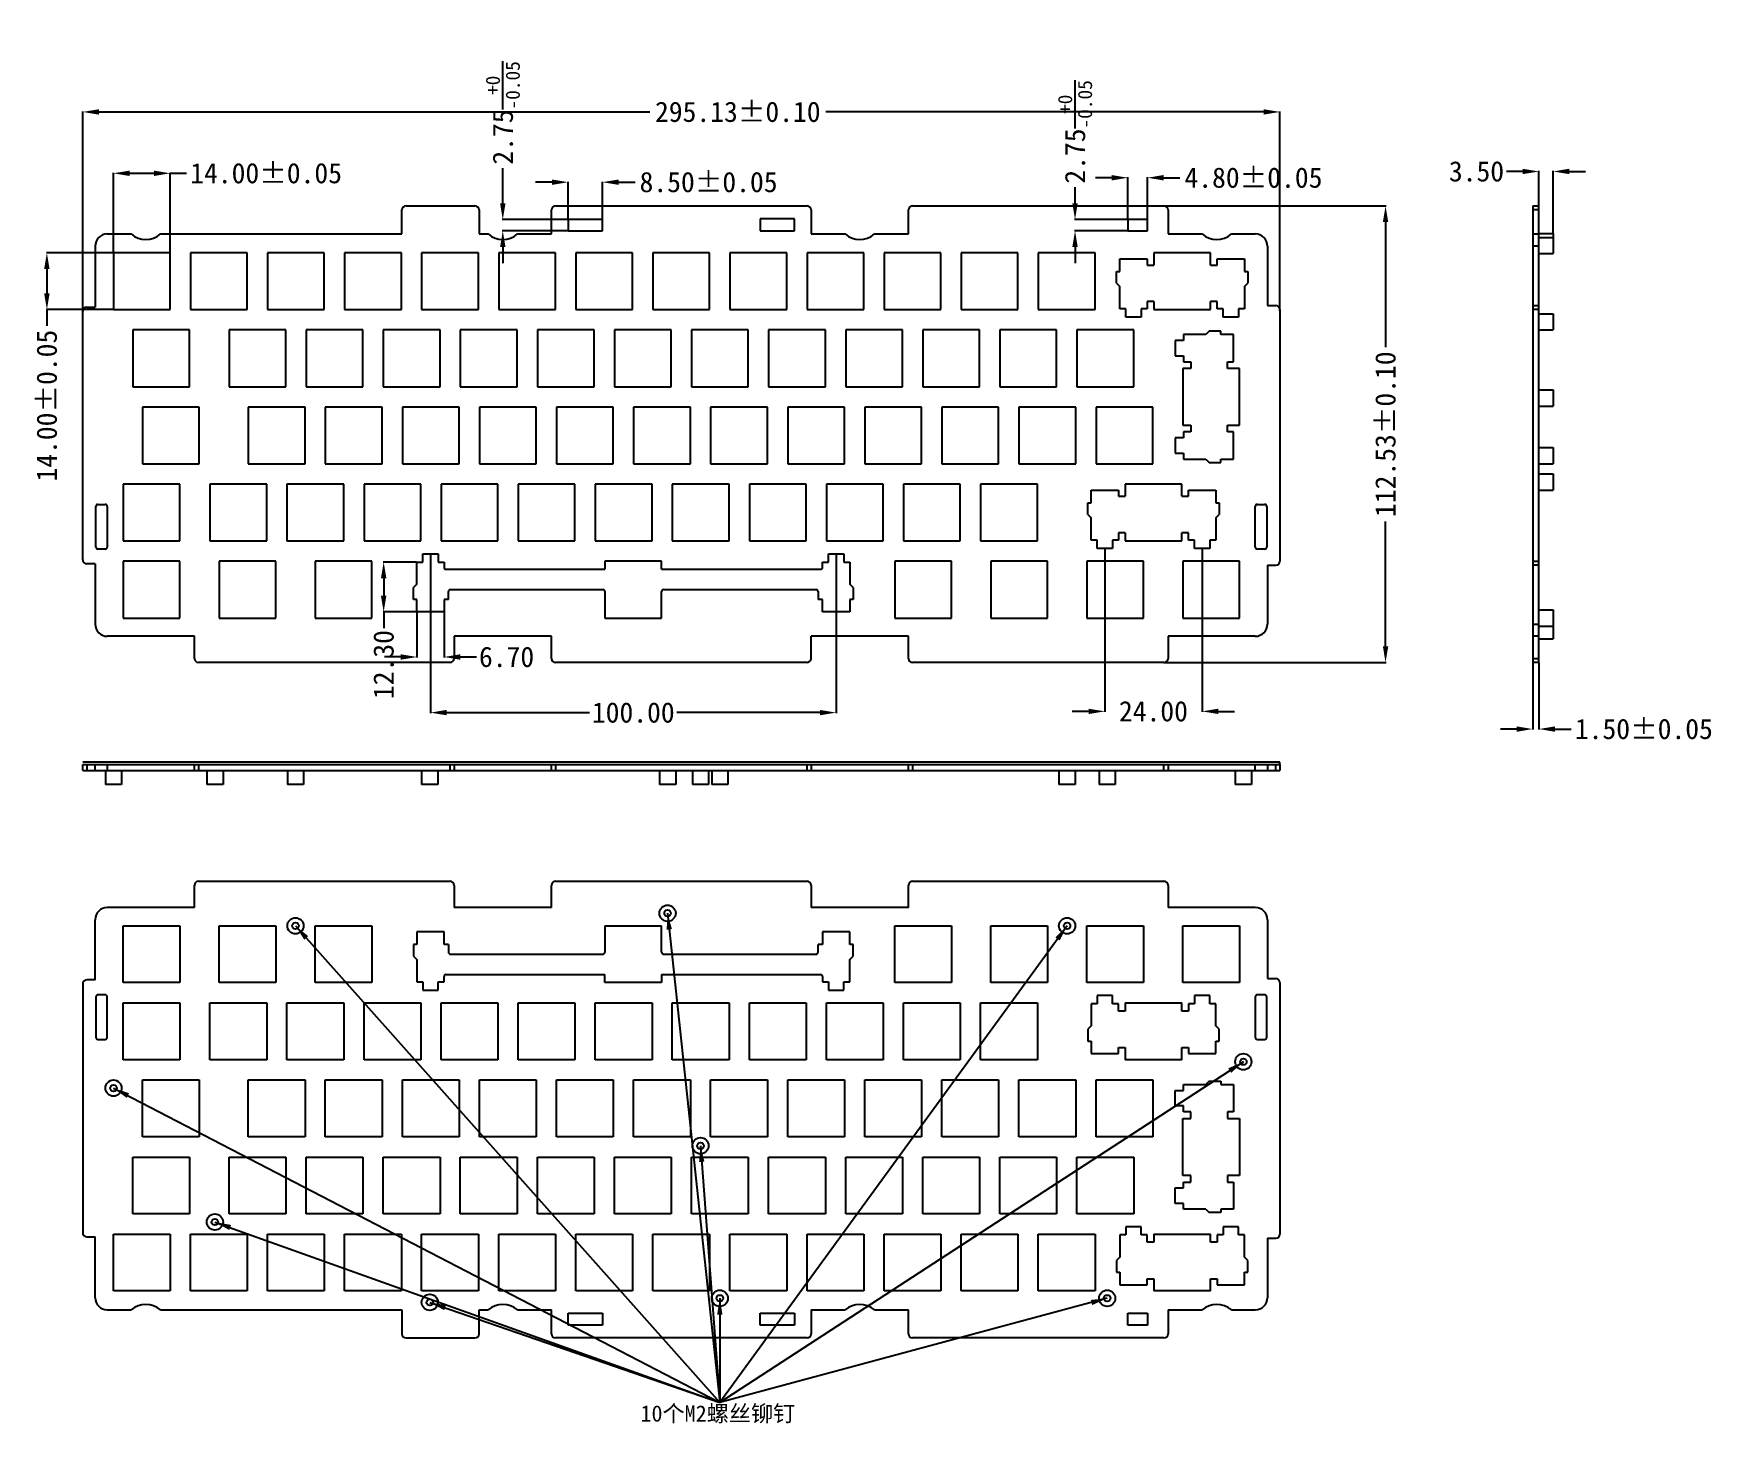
# Model space of a CAD drawing. Header units: millimetres. Extents: x -190 to 224, y -99 to 244.
import ezdxf

# ---------------------------------------------------------------- set-up
doc = ezdxf.new("R2010")
doc.units = ezdxf.units.MM
doc.header["$LTSCALE"] = 16.335
doc.header["$PDMODE"] = 3
doc.header["$PDSIZE"] = 0.3125
doc.layers.get('0').update_dxf_attribs({"linetype": 'CONTINUOUS'})
doc.layers.get('Defpoints').update_dxf_attribs({"linetype": 'CONTINUOUS'})
doc.styles.get("Standard").update_dxf_attribs({"font": ''})
doc.styles.get('Standard').set_extended_font_data('SimSun')
doc.dimstyles.get("Standard").update_dxf_attribs({"dimtxt": 0.15625, "dimasz": 0.1875, "dimexe": 0.125, "dimexo": 0.0625, "dimtad": 0, "dimtih": 1, "dimtoh": 1, "dimdsep": 46, "dimtxsty": 'Standard', "dimcen": 0.09, "dimazin": 2, "dimtp": 0.01, "dimtm": 0.01, "dimtfac": 1, "dimtofl": 0, "dimtmove": 0, "dimatfit": 3, "dimfxl": 1, "dimtolj": 1, "dimarcsym": 0})

msp = doc.modelspace()

# ---------------------------------------------------------------- texts
at = {"insert": (-39.973, -94.602), "char_height": 4, "width": 41.62503, "attachment_point": 1}
msp.add_mtext('10个M2螺丝铆钉', dxfattribs=at)

# ---------------------------------------------------------------- blocks, each defined once
blk = doc.blocks.new('*D4')
at = {"color": 252, "lineweight": -2, "transparency": 16777216}
for p, q in [((180.01, 88.43), (180.01, 71.96)), ((181.51, 88.43), (181.51, 71.96)), ((176.01, 72.09), (172.01, 72.09)), ((185.51, 72.09), (189.51, 72.09))]:
    blk.add_line(p, q, dxfattribs=at)
at = {"color": 252, "transparency": 16777216}
for points in [[(176.01, 72.75), (176.01, 71.42), (180.01, 72.09)], [(185.51, 72.75), (185.51, 71.42), (181.51, 72.09)]]:
    blk.add_solid(points, dxfattribs=at)
at = {"layer": 'Defpoints', "color": 0, "transparency": 16777216}
for p in [(180.01, 88.49), (181.51, 88.49), (181.51, 72.09)]:
    blk.add_point(p, dxfattribs=at)
at = {"color": 4, "transparency": 16777216, "insert": (207.39, 72.09), "char_height": 5, "attachment_point": 5}
blk.add_mtext('\\A1;1.50%%P0.05', dxfattribs=at)
blk = doc.blocks.new('*D5')
at = {"color": 252, "lineweight": -2, "transparency": 16777216}
for p, q in [((89.15, 201.03), (143.84, 201.03)), ((143.71, 197.03), (143.71, 166.25)), ((143.71, 92.49), (143.71, 123.27)), ((89.15, 88.49), (143.84, 88.49))]:
    blk.add_line(p, q, dxfattribs=at)
at = {"color": 252, "transparency": 16777216}
for points in [[(143.05, 197.03), (144.38, 197.03), (143.71, 201.03)], [(143.05, 92.49), (144.38, 92.49), (143.71, 88.49)]]:
    blk.add_solid(points, dxfattribs=at)
at = {"layer": 'Defpoints', "color": 0, "transparency": 16777216}
for p in [(89.09, 201.03), (143.71, 201.03), (89.09, 88.49)]:
    blk.add_point(p, dxfattribs=at)
at = {"color": 4, "transparency": 16777216, "insert": (143.71, 144.76), "char_height": 5, "attachment_point": 5, "rotation": 90}
blk.add_mtext('\\A1;112.53%%P0.10', dxfattribs=at)
blk = doc.blocks.new('*D6')
at = {"color": 252, "lineweight": -2, "transparency": 16777216}
for p, q in [((-177.47, 175.17), (-177.47, 224.32)), ((-173.47, 224.19), (-37.69, 224.19)), ((113.66, 224.19), (5.74, 224.19)), ((117.66, 175.17), (117.66, 224.32))]:
    blk.add_line(p, q, dxfattribs=at)
at = {"color": 252, "transparency": 16777216}
for points in [[(-173.47, 224.86), (-173.47, 223.53), (-177.47, 224.19)], [(113.66, 224.86), (113.66, 223.53), (117.66, 224.19)]]:
    blk.add_solid(points, dxfattribs=at)
at = {"layer": 'Defpoints', "color": 0, "transparency": 16777216}
for p in [(117.66, 224.19), (-177.47, 175.11), (117.66, 175.11)]:
    blk.add_point(p, dxfattribs=at)
at = {"color": 4, "transparency": 16777216, "insert": (-15.97, 224.19), "char_height": 5, "attachment_point": 5}
blk.add_mtext('\\A1;295.13%%P0.10', dxfattribs=at)
blk = doc.blocks.new('*D7')
at = {"color": 252, "lineweight": -2, "transparency": 16777216}
for p, q in [((177.51, 209.52), (173.51, 209.52)), ((181.51, 194.32), (181.51, 209.65)), ((185.01, 194.32), (185.01, 209.65)), ((189.01, 209.52), (193.01, 209.52))]:
    blk.add_line(p, q, dxfattribs=at)
at = {"color": 252, "transparency": 16777216}
for points in [[(177.51, 210.19), (177.51, 208.86), (181.51, 209.52)], [(189.01, 210.19), (189.01, 208.86), (185.01, 209.52)]]:
    blk.add_solid(points, dxfattribs=at)
at = {"layer": 'Defpoints', "color": 0, "transparency": 16777216}
for p in [(181.51, 209.52), (181.51, 194.26), (185.01, 194.26)]:
    blk.add_point(p, dxfattribs=at)
at = {"color": 4, "transparency": 16777216, "insert": (166.13, 209.52), "char_height": 5, "attachment_point": 5}
blk.add_mtext('\\A1;3.50', dxfattribs=at)
blk = doc.blocks.new('*D8')
at = {"color": 252, "lineweight": -2, "transparency": 16777216}
for p, q in [((-61.81, 206.88), (-65.81, 206.88)), ((-57.81, 197.71), (-57.81, 207)), ((-49.31, 197.71), (-49.31, 207)), ((-45.31, 206.88), (-41.31, 206.88))]:
    blk.add_line(p, q, dxfattribs=at)
at = {"color": 252, "transparency": 16777216}
for points in [[(-61.81, 207.54), (-61.81, 206.21), (-57.81, 206.88)], [(-45.31, 207.54), (-45.31, 206.21), (-49.31, 206.88)]]:
    blk.add_solid(points, dxfattribs=at)
at = {"layer": 'Defpoints', "color": 0, "transparency": 16777216}
for p in [(-49.31, 206.88), (-57.81, 197.65), (-49.31, 197.65)]:
    blk.add_point(p, dxfattribs=at)
at = {"color": 4, "transparency": 16777216, "insert": (-23.18, 206.88), "char_height": 5, "attachment_point": 5}
blk.add_mtext('\\A1;8.50%%P0.05', dxfattribs=at)
blk = doc.blocks.new('*D9')
at = {"color": 252, "lineweight": -2, "transparency": 16777216}
for p, q in [((-73.91, 201.65), (-73.91, 210.33)), ((-57.87, 197.65), (-74.03, 197.65)), ((-57.87, 194.9), (-74.03, 194.9)), ((-73.91, 190.9), (-73.91, 186.9))]:
    blk.add_line(p, q, dxfattribs=at)
at = {"color": 252, "transparency": 16777216}
for points in [[(-74.57, 201.65), (-73.24, 201.65), (-73.91, 197.65)], [(-74.57, 190.9), (-73.24, 190.9), (-73.91, 194.9)]]:
    blk.add_solid(points, dxfattribs=at)
at = {"layer": 'Defpoints', "color": 0, "transparency": 16777216}
for p in [(-73.91, 194.9), (-57.81, 197.65), (-57.81, 194.9)]:
    blk.add_point(p, dxfattribs=at)
at = {"color": 4, "transparency": 16777216, "insert": (-73.91, 223.95), "char_height": 5, "attachment_point": 5, "rotation": 90}
blk.add_mtext('\\A1;2.75{\\H0.7x;\\S+0/-0.05;}', dxfattribs=at)
blk = doc.blocks.new('*D10')
at = {"color": 252, "lineweight": -2, "transparency": 16777216}
for p, q in [((76.19, 207.97), (72.19, 207.97)), ((80.19, 197.71), (80.19, 208.1)), ((84.99, 197.71), (84.99, 208.1)), ((88.99, 207.97), (92.99, 207.97))]:
    blk.add_line(p, q, dxfattribs=at)
at = {"color": 252, "transparency": 16777216}
for points in [[(76.19, 208.64), (76.19, 207.31), (80.19, 207.97)], [(88.99, 208.64), (88.99, 207.31), (84.99, 207.97)]]:
    blk.add_solid(points, dxfattribs=at)
at = {"layer": 'Defpoints', "color": 0, "transparency": 16777216}
for p in [(84.99, 207.97), (80.19, 197.65), (84.99, 197.65)]:
    blk.add_point(p, dxfattribs=at)
at = {"color": 4, "transparency": 16777216, "insert": (111.15, 207.97), "char_height": 5, "attachment_point": 5}
blk.add_mtext('\\A1;4.80%%P0.05', dxfattribs=at)
blk = doc.blocks.new('*D11')
at = {"color": 252, "lineweight": -2, "transparency": 16777216}
for p, q in [((-169.91, 189.52), (-169.91, 209.19)), ((-165.91, 209.07), (-159.91, 209.07)), ((-155.91, 189.52), (-155.91, 209.19)), ((-155.91, 209.07), (-151.91, 209.07))]:
    blk.add_line(p, q, dxfattribs=at)
at = {"color": 252, "transparency": 16777216}
for points in [[(-165.91, 209.73), (-165.91, 208.4), (-169.91, 209.07)], [(-159.91, 209.73), (-159.91, 208.4), (-155.91, 209.07)]]:
    blk.add_solid(points, dxfattribs=at)
at = {"layer": 'Defpoints', "color": 0, "transparency": 16777216}
for p in [(-155.91, 209.07), (-169.91, 189.46), (-155.91, 189.46)]:
    blk.add_point(p, dxfattribs=at)
at = {"color": 4, "transparency": 16777216, "insert": (-132.25, 209.07), "char_height": 5, "attachment_point": 5}
blk.add_mtext('\\A1;14.00%%P0.05', dxfattribs=at)
blk = doc.blocks.new('*D12')
at = {"color": 252, "lineweight": -2, "transparency": 16777216}
for p, q in [((-169.97, 189.46), (-186.43, 189.46)), ((-186.3, 185.46), (-186.3, 179.46)), ((-169.97, 175.46), (-186.43, 175.46)), ((-186.3, 175.46), (-186.3, 171.46))]:
    blk.add_line(p, q, dxfattribs=at)
at = {"color": 252, "transparency": 16777216}
for points in [[(-186.97, 185.46), (-185.63, 185.46), (-186.3, 189.46)], [(-186.97, 179.46), (-185.63, 179.46), (-186.3, 175.46)]]:
    blk.add_solid(points, dxfattribs=at)
at = {"layer": 'Defpoints', "color": 0, "transparency": 16777216}
for p in [(-169.91, 189.46), (-186.3, 175.46), (-169.91, 175.46)]:
    blk.add_point(p, dxfattribs=at)
at = {"color": 4, "transparency": 16777216, "insert": (-186.3, 151.8), "char_height": 5, "attachment_point": 5, "rotation": 90}
blk.add_mtext('\\A1;14.00%%P0.05', dxfattribs=at)
blk = doc.blocks.new('*D13')
at = {"color": 252, "lineweight": -2, "transparency": 16777216}
for p, q in [((-95.16, 113.26), (-103.4, 113.26)), ((-103.27, 109.26), (-103.27, 104.96)), ((-95.16, 100.96), (-103.4, 100.96)), ((-103.27, 100.96), (-103.27, 96.96))]:
    blk.add_line(p, q, dxfattribs=at)
at = {"color": 252, "transparency": 16777216}
for points in [[(-103.94, 109.26), (-102.6, 109.26), (-103.27, 113.26)], [(-103.94, 104.96), (-102.6, 104.96), (-103.27, 100.96)]]:
    blk.add_solid(points, dxfattribs=at)
at = {"layer": 'Defpoints', "color": 0, "transparency": 16777216}
for p in [(-95.09, 113.26), (-103.27, 100.96), (-95.09, 100.96)]:
    blk.add_point(p, dxfattribs=at)
at = {"color": 4, "transparency": 16777216, "insert": (-103.27, 87.98), "char_height": 5, "attachment_point": 5, "rotation": 90}
blk.add_mtext('\\A1;12.30', dxfattribs=at)
blk = doc.blocks.new('*D14')
at = {"color": 252, "lineweight": -2, "transparency": 16777216}
for p, q in [((-95.09, 100.9), (-95.09, 89.73)), ((-88.39, 100.9), (-88.39, 89.73)), ((-99.09, 89.85), (-103.09, 89.85)), ((-84.39, 89.85), (-80.39, 89.85))]:
    blk.add_line(p, q, dxfattribs=at)
at = {"color": 252, "transparency": 16777216}
for points in [[(-99.09, 90.52), (-99.09, 89.18), (-95.09, 89.85)], [(-84.39, 90.52), (-84.39, 89.18), (-88.39, 89.85)]]:
    blk.add_solid(points, dxfattribs=at)
at = {"layer": 'Defpoints', "color": 0, "transparency": 16777216}
for p in [(-95.09, 100.96), (-88.39, 100.96), (-88.39, 89.85)]:
    blk.add_point(p, dxfattribs=at)
at = {"color": 4, "transparency": 16777216, "insert": (-72.97, 89.85), "char_height": 5, "attachment_point": 5}
blk.add_mtext('\\A1;6.70', dxfattribs=at)
blk = doc.blocks.new('*D15')
at = {"color": 252, "lineweight": -2, "transparency": 16777216}
for p, q in [((-91.74, 115.25), (-91.74, 76.02)), ((8.26, 115.25), (8.26, 76.02)), ((-87.74, 76.14), (-52.51, 76.14)), ((4.26, 76.14), (-30.98, 76.14))]:
    blk.add_line(p, q, dxfattribs=at)
at = {"color": 252, "transparency": 16777216}
for points in [[(-87.74, 76.81), (-87.74, 75.48), (-91.74, 76.14)], [(4.26, 76.81), (4.26, 75.48), (8.26, 76.14)]]:
    blk.add_solid(points, dxfattribs=at)
at = {"layer": 'Defpoints', "color": 0, "transparency": 16777216}
for p in [(-91.74, 115.31), (8.26, 115.31), (8.26, 76.14)]:
    blk.add_point(p, dxfattribs=at)
at = {"color": 4, "transparency": 16777216, "insert": (-41.74, 76.14), "char_height": 5, "attachment_point": 5}
blk.add_mtext('\\A1;100.00', dxfattribs=at)
blk = doc.blocks.new('*D16')
at = {"color": 252, "lineweight": -2, "transparency": 16777216}
for p, q in [((74.49, 116.55), (74.49, 76.32)), ((98.49, 116.55), (98.49, 76.32)), ((70.49, 76.45), (66.49, 76.45)), ((102.49, 76.45), (106.49, 76.45))]:
    blk.add_line(p, q, dxfattribs=at)
at = {"color": 252, "transparency": 16777216}
for points in [[(70.49, 77.11), (70.49, 75.78), (74.49, 76.45)], [(102.49, 77.11), (102.49, 75.78), (98.49, 76.45)]]:
    blk.add_solid(points, dxfattribs=at)
at = {"layer": 'Defpoints', "color": 0, "transparency": 16777216}
for p in [(74.49, 116.61), (98.49, 116.61), (98.49, 76.45)]:
    blk.add_point(p, dxfattribs=at)
at = {"color": 4, "transparency": 16777216, "insert": (86.49, 76.45), "char_height": 5, "attachment_point": 5}
blk.add_mtext('\\A1;24.00', dxfattribs=at)
blk = doc.blocks.new('*D26')
at = {"color": 252, "lineweight": -2, "transparency": 16777216}
for p, q in [((67.16, 201.65), (67.16, 205.65)), ((80.13, 197.65), (67.04, 197.65)), ((80.13, 194.9), (67.04, 194.9)), ((67.16, 190.9), (67.16, 186.9))]:
    blk.add_line(p, q, dxfattribs=at)
at = {"color": 252, "transparency": 16777216}
for points in [[(66.5, 201.65), (67.83, 201.65), (67.16, 197.65)], [(66.5, 190.9), (67.83, 190.9), (67.16, 194.9)]]:
    blk.add_solid(points, dxfattribs=at)
at = {"layer": 'Defpoints', "color": 0, "transparency": 16777216}
for p in [(67.16, 197.65), (80.19, 197.65), (80.19, 194.9)]:
    blk.add_point(p, dxfattribs=at)
at = {"color": 4, "transparency": 16777216, "insert": (67.16, 219.27), "char_height": 5, "attachment_point": 5, "rotation": 90}
blk.add_mtext('\\A1;2.75{\\H0.7x;\\S+0/-0.05;}', dxfattribs=at)

# ---------------------------------------------------------------- dimensions: what is measured, and where the dimension line sits
dim = msp.add_linear_dim(base=(-73.908, 194.902), p1=(-57.808, 197.652), p2=(-57.808, 194.902), angle=90, text='<>{\\H0.7x;\\S+0/-0.05;}', dimstyle='Standard', override={"dimtxt": 5, "dimasz": 4, "dimtih": 0, "dimtoh": 0, "dimzin": 0, "dimcen": 1, "dimclrd": 252, "dimclre": 252, "dimclrt": 4, "dimadec": 0, "dimazin": 0, "dimtp": 0, "dimtm": 0, "dimtzin": 0})
dim.commit()
dim.dimension.update_dxf_attribs({"geometry": '*D9', "text_midpoint": (-73.908, 223.949), "dimtype": 160})
for base, p1, p2, text, picture, middle in [((67.165, 197.652), (80.192, 194.902), (80.192, 197.652), '<>{\\H0.7x;\\S+0/-0.05;}', '*D26', (67.165, 219.268)), ((143.713, 201.027), (89.092, 88.494), (89.092, 201.027), '<>%%P0.10', '*D5', (143.713, 144.76)), ((-186.301, 175.46), (-169.908, 189.46), (-169.908, 175.46), '<>%%P0.05', '*D12', (-186.301, 151.798))]:
    dim = msp.add_linear_dim(base=base, p1=p1, p2=p2, angle=90, text=text, dimstyle='Standard', override={"dimtxt": 5, "dimasz": 4, "dimtih": 0, "dimtoh": 0, "dimzin": 0, "dimcen": 1, "dimclrd": 252, "dimclre": 252, "dimclrt": 4, "dimadec": 0, "dimazin": 0, "dimtp": 0, "dimtm": 0, "dimtzin": 0})
    dim.commit()
    dim.dimension.update_dxf_attribs({"geometry": picture, "text_midpoint": middle})
for base, p1, p2, text, picture, middle in [((117.659, 224.192), (-177.475, 175.11), (117.659, 175.11), '<>%%P0.10', '*D6', (-15.972, 224.192)), ((-155.908, 209.066), (-169.908, 189.46), (-155.908, 189.46), '<>%%P0.05', '*D11', (-132.246, 209.066))]:
    dim = msp.add_linear_dim(base=base, p1=p1, p2=p2, text=text, dimstyle='Standard', override={"dimtxt": 5, "dimasz": 4, "dimtih": 0, "dimtoh": 0, "dimzin": 0, "dimcen": 1, "dimclrd": 252, "dimclre": 252, "dimclrt": 4, "dimadec": 0, "dimazin": 0, "dimtp": 0, "dimtm": 0, "dimtzin": 0})
    dim.commit()
    dim.dimension.update_dxf_attribs({"geometry": picture, "text_midpoint": middle, "dimtype": 160})
for base, p1, p2, picture, middle in [((84.992, 207.974), (80.192, 197.652), (84.992, 197.652), '*D10', (111.145, 207.974)), ((-49.308, 206.878), (-57.808, 197.652), (-49.308, 197.652), '*D8', (-23.183, 206.878)), ((181.513, 72.088), (180.013, 88.494), (181.513, 88.494), '*D4', (207.387, 72.088))]:
    dim = msp.add_linear_dim(base=base, p1=p1, p2=p2, text='<>%%P0.05', dimstyle='Standard', override={"dimtxt": 5, "dimasz": 4, "dimtih": 0, "dimtoh": 0, "dimzin": 0, "dimcen": 1, "dimclrd": 252, "dimclre": 252, "dimclrt": 4, "dimadec": 0, "dimazin": 0, "dimtp": 0, "dimtm": 0, "dimtzin": 0})
    dim.commit()
    dim.dimension.update_dxf_attribs({"geometry": picture, "text_midpoint": middle})
for base, p1, p2, picture, middle in [((181.513, 209.524), (185.013, 194.26), (181.513, 194.26), '*D7', (166.128, 209.524)), ((98.49, 76.448), (74.49, 116.61), (98.49, 116.61), '*D16', (86.49, 76.448)), ((8.257, 76.142), (-91.743, 115.31), (8.257, 115.31), '*D15', (-41.743, 76.142)), ((-88.393, 89.851), (-95.093, 100.96), (-88.393, 100.96), '*D14', (-72.966, 89.851))]:
    dim = msp.add_linear_dim(base=base, p1=p1, p2=p2, dimstyle='Standard', override={"dimtxt": 5, "dimasz": 4, "dimtih": 0, "dimtoh": 0, "dimzin": 0, "dimcen": 1, "dimclrd": 252, "dimclre": 252, "dimclrt": 4, "dimadec": 0, "dimazin": 0, "dimtp": 0, "dimtm": 0, "dimtzin": 0})
    dim.commit()
    dim.dimension.update_dxf_attribs({"geometry": picture, "text_midpoint": middle})
dim = msp.add_linear_dim(base=(-103.27, 100.96), p1=(-95.093, 113.26), p2=(-95.093, 100.96), angle=90, dimstyle='Standard', override={"dimtxt": 5, "dimasz": 4, "dimtih": 0, "dimtoh": 0, "dimzin": 0, "dimcen": 1, "dimclrd": 252, "dimclre": 252, "dimclrt": 4, "dimadec": 0, "dimazin": 0, "dimtp": 0, "dimtm": 0, "dimtzin": 0})
dim.commit()
dim.dimension.update_dxf_attribs({"geometry": '*D13', "text_midpoint": (-103.27, 87.983)})

# ---------------------------------------------------------------- linework, layer by layer
at = {"color": 7, "linetype": 'Continuous'}
for p, q in [((-98.758, 194.11), (-98.758, 200.027)), ((-97.758, 201.027), (-80.758, 201.027)), ((-79.758, 200.027), (-79.758, 194.11)), ((-61.908, 194.11), (-61.908, 200.027)), ((-60.908, 201.027), (1.092, 201.027)), ((2.092, 200.027), (2.092, 194.11)), ((26.092, 194.11), (26.092, 200.027)), ((27.092, 201.027), (89.092, 201.027)), ((90.092, 200.027), (90.092, 194.11)), ((180.013, 201.027), (180.013, 88.494)), ((180.013, 201.027), (181.513, 201.027)), ((181.513, 200.027), (180.013, 200.027)), ((181.513, 88.494), (181.513, 201.027)), ((-57.808, 197.652), (-57.808, 194.902)), ((-49.308, 197.652), (-57.808, 197.652)), ((-57.808, 194.902), (-49.308, 194.902)), ((-49.308, 194.902), (-49.308, 197.652)), ((-10.483, 197.852), (-10.483, 194.902)), ((-2.008, 197.852), (-10.483, 197.852)), ((-10.483, 194.902), (-2.008, 194.902)), ((-2.008, 194.902), (-2.008, 197.852)), ((84.992, 197.652), (80.192, 197.652)), ((80.192, 197.652), (80.192, 194.902)), ((80.192, 194.902), (84.992, 194.902)), ((84.992, 194.902), (84.992, 197.652)), ((-174.408, 191.11), (-174.408, 176.11)), ((-171.408, 194.11), (-165.517, 194.11)), ((-158.298, 194.11), (-98.758, 194.11)), ((-79.758, 194.11), (-77.517, 194.11)), ((-70.298, 194.11), (-61.908, 194.11)), ((2.092, 194.11), (10.483, 194.11)), ((17.702, 194.11), (26.092, 194.11)), ((90.092, 194.11), (98.483, 194.11)), ((105.702, 194.11), (111.592, 194.11)), ((114.592, 191.11), (114.592, 176.46)), ((180.013, 194.11), (181.513, 194.11)), ((181.513, 191.11), (180.013, 191.11)), ((181.513, 194.26), (185.013, 194.26)), ((181.513, 193.26), (185.013, 193.26)), ((185.013, 194.26), (185.013, 189.26)), ((-169.908, 189.46), (-169.908, 175.46)), ((-155.908, 189.46), (-169.908, 189.46)), ((-155.908, 175.46), (-155.908, 189.46)), ((-150.908, 189.46), (-150.908, 175.46)), ((-136.908, 189.46), (-150.908, 189.46)), ((-136.908, 175.46), (-136.908, 189.46)), ((-131.908, 189.46), (-131.908, 175.46)), ((-117.908, 189.46), (-131.908, 189.46)), ((-117.908, 175.46), (-117.908, 189.46)), ((-112.908, 189.46), (-112.908, 175.46)), ((-98.908, 189.46), (-112.908, 189.46)), ((-98.908, 175.46), (-98.908, 189.46)), ((-93.908, 189.46), (-93.908, 175.46)), ((-79.908, 189.46), (-93.908, 189.46)), ((-79.908, 175.46), (-79.908, 189.46)), ((-74.908, 189.46), (-74.908, 175.46)), ((-60.908, 189.46), (-74.908, 189.46)), ((-60.908, 175.46), (-60.908, 189.46)), ((-55.908, 189.46), (-55.908, 175.46)), ((-41.908, 189.46), (-55.908, 189.46)), ((-41.908, 175.46), (-41.908, 189.46)), ((-36.908, 189.46), (-36.908, 175.46)), ((-22.908, 189.46), (-36.908, 189.46)), ((-22.908, 175.46), (-22.908, 189.46)), ((-17.908, 189.46), (-17.908, 175.46)), ((-3.908, 189.46), (-17.908, 189.46)), ((-3.908, 175.46), (-3.908, 189.46)), ((1.092, 189.46), (1.092, 175.46)), ((15.092, 189.46), (1.092, 189.46)), ((15.092, 175.46), (15.092, 189.46)), ((20.092, 189.46), (20.092, 175.46)), ((34.092, 189.46), (20.092, 189.46)), ((34.092, 175.46), (34.092, 189.46)), ((53.092, 189.46), (39.092, 189.46)), ((39.092, 189.46), (39.092, 175.46)), ((53.092, 175.46), (53.092, 189.46)), ((72.092, 189.46), (58.092, 189.46)), ((58.092, 189.46), (58.092, 175.46)), ((72.092, 175.46), (72.092, 189.46)), ((78.242, 187.96), (84.942, 187.96)), ((78.242, 184.86), (78.242, 187.96)), ((84.942, 187.96), (84.942, 186.46)), ((84.942, 186.46), (86.592, 186.46)), ((100.592, 189.46), (86.592, 189.46)), ((86.592, 189.46), (86.592, 186.46)), ((100.592, 186.46), (100.592, 189.46)), ((100.592, 186.46), (102.242, 186.46)), ((102.242, 187.96), (108.942, 187.96)), ((102.242, 186.46), (102.242, 187.96)), ((108.942, 187.96), (108.942, 184.86)), ((181.513, 189.26), (185.013, 189.26)), ((77.417, 184.86), (78.242, 184.86)), ((77.417, 181.96), (77.417, 184.86)), ((108.942, 184.86), (109.767, 184.86)), ((109.767, 184.86), (109.767, 181.96)), ((77.417, 181.96), (78.242, 181.135)), ((78.242, 175.66), (78.242, 181.135)), ((108.942, 181.135), (109.767, 181.96)), ((108.942, 181.135), (108.942, 175.66)), ((-177.475, 113.81), (-177.475, 175.11)), ((-176.475, 176.11), (-174.408, 176.11)), ((-169.908, 175.46), (-155.908, 175.46)), ((-150.908, 175.46), (-136.908, 175.46)), ((-131.908, 175.46), (-117.908, 175.46)), ((-112.908, 175.46), (-98.908, 175.46)), ((-93.908, 175.46), (-79.908, 175.46)), ((-74.908, 175.46), (-60.908, 175.46)), ((-55.908, 175.46), (-41.908, 175.46)), ((-36.908, 175.46), (-22.908, 175.46)), ((-17.908, 175.46), (-3.908, 175.46)), ((1.092, 175.46), (15.092, 175.46)), ((20.092, 175.46), (34.092, 175.46)), ((39.092, 175.46), (53.092, 175.46)), ((58.092, 175.46), (72.092, 175.46)), ((79.692, 175.66), (78.242, 175.66)), ((79.692, 173.61), (79.692, 175.66)), ((84.942, 175.66), (83.492, 175.66)), ((83.492, 175.66), (83.492, 173.61)), ((86.592, 177.46), (84.942, 177.46)), ((84.942, 177.46), (84.942, 175.66)), ((86.592, 177.46), (86.592, 175.46)), ((86.592, 175.46), (100.592, 175.46)), ((102.242, 177.46), (100.592, 177.46)), ((100.592, 175.46), (100.592, 177.46)), ((102.242, 175.66), (102.242, 177.46)), ((103.692, 175.66), (102.242, 175.66)), ((103.692, 173.61), (103.692, 175.66)), ((108.942, 175.66), (107.492, 175.66)), ((107.492, 175.66), (107.492, 173.61)), ((114.592, 176.46), (116.659, 176.46)), ((117.659, 175.46), (117.659, 113.46)), ((180.013, 176.46), (181.513, 176.46)), ((181.513, 175.46), (180.013, 175.46)), ((181.513, 174.46), (185.013, 174.46)), ((185.013, 174.46), (185.013, 170.46)), ((-165.143, 170.46), (-165.143, 156.46)), ((-151.143, 170.46), (-165.143, 170.46)), ((-151.143, 156.46), (-151.143, 170.46)), ((-141.378, 170.46), (-141.378, 156.46)), ((-127.378, 170.46), (-141.378, 170.46)), ((-127.378, 156.46), (-127.378, 170.46)), ((-122.378, 170.46), (-122.378, 156.46)), ((-108.378, 170.46), (-122.378, 170.46)), ((-108.378, 156.46), (-108.378, 170.46)), ((-103.378, 170.46), (-103.378, 156.46)), ((-89.378, 170.46), (-103.378, 170.46)), ((-89.378, 156.46), (-89.378, 170.46)), ((-84.378, 170.46), (-84.378, 156.46)), ((-70.378, 170.46), (-84.378, 170.46)), ((-70.378, 156.46), (-70.378, 170.46)), ((-65.378, 170.46), (-65.378, 156.46)), ((-51.378, 170.46), (-65.378, 170.46)), ((-51.378, 156.46), (-51.378, 170.46)), ((-46.378, 170.46), (-46.378, 156.46)), ((-32.378, 170.46), (-46.378, 170.46)), ((-32.378, 156.46), (-32.378, 170.46)), ((-27.378, 170.46), (-27.378, 156.46)), ((-13.378, 170.46), (-27.378, 170.46)), ((-13.378, 156.46), (-13.378, 170.46)), ((-8.378, 170.46), (-8.378, 156.46)), ((5.622, 170.46), (-8.378, 170.46)), ((5.622, 156.46), (5.622, 170.46)), ((24.622, 170.46), (10.622, 170.46)), ((10.622, 170.46), (10.622, 156.46)), ((24.622, 156.46), (24.622, 170.46)), ((43.622, 170.46), (29.622, 170.46)), ((29.622, 170.46), (29.622, 156.46)), ((43.622, 156.46), (43.622, 170.46)), ((62.622, 170.46), (48.622, 170.46)), ((48.622, 170.46), (48.622, 156.46)), ((62.622, 156.46), (62.622, 170.46)), ((81.622, 170.46), (67.622, 170.46)), ((67.622, 170.46), (67.622, 156.46)), ((83.492, 173.61), (79.692, 173.61)), ((81.622, 156.46), (81.622, 170.46)), ((107.492, 173.61), (103.692, 173.61)), ((181.513, 170.46), (185.013, 170.46)), ((-165.143, 156.46), (-151.143, 156.46)), ((-141.378, 156.46), (-127.378, 156.46)), ((-122.378, 156.46), (-108.378, 156.46)), ((-103.378, 156.46), (-89.378, 156.46)), ((-84.378, 156.46), (-70.378, 156.46)), ((-65.378, 156.46), (-51.378, 156.46)), ((-46.378, 156.46), (-32.378, 156.46)), ((-27.378, 156.46), (-13.378, 156.46)), ((-8.378, 156.46), (5.622, 156.46)), ((10.622, 156.46), (24.622, 156.46)), ((29.622, 156.46), (43.622, 156.46)), ((48.622, 156.46), (62.622, 156.46)), ((67.622, 156.46), (81.622, 156.46)), ((181.513, 155.66), (185.013, 155.66)), ((185.013, 155.66), (185.013, 151.66)), ((-162.763, 151.46), (-162.763, 137.46)), ((-148.763, 151.46), (-162.763, 151.46)), ((-148.763, 137.46), (-148.763, 151.46)), ((-136.663, 151.46), (-136.663, 137.46)), ((-122.663, 151.46), (-136.663, 151.46)), ((-122.663, 137.46), (-122.663, 151.46)), ((-117.663, 151.46), (-117.663, 137.46)), ((-103.663, 151.46), (-117.663, 151.46)), ((-103.663, 137.46), (-103.663, 151.46)), ((-98.663, 151.46), (-98.663, 137.46)), ((-84.663, 151.46), (-98.663, 151.46)), ((-84.663, 137.46), (-84.663, 151.46)), ((-79.663, 151.46), (-79.663, 137.46)), ((-65.663, 151.46), (-79.663, 151.46)), ((-65.663, 137.46), (-65.663, 151.46)), ((-60.663, 151.46), (-60.663, 137.46)), ((-46.663, 151.46), (-60.663, 151.46)), ((-46.663, 137.46), (-46.663, 151.46)), ((-41.663, 151.46), (-41.663, 137.46)), ((-27.663, 151.46), (-41.663, 151.46)), ((-27.663, 137.46), (-27.663, 151.46)), ((-22.663, 151.46), (-22.663, 137.46)), ((-8.663, 151.46), (-22.663, 151.46)), ((-8.663, 137.46), (-8.663, 151.46)), ((10.337, 151.46), (-3.663, 151.46)), ((-3.663, 151.46), (-3.663, 137.46)), ((10.337, 137.46), (10.337, 151.46)), ((29.337, 151.46), (15.337, 151.46)), ((15.337, 151.46), (15.337, 137.46)), ((29.337, 137.46), (29.337, 151.46)), ((48.337, 151.46), (34.337, 151.46)), ((34.337, 151.46), (34.337, 137.46)), ((48.337, 137.46), (48.337, 151.46)), ((67.337, 151.46), (53.337, 151.46)), ((53.337, 151.46), (53.337, 137.46)), ((67.337, 137.46), (67.337, 151.46)), ((181.513, 151.66), (185.013, 151.66)), ((181.513, 141.46), (185.013, 141.46)), ((185.013, 141.46), (185.013, 137.46)), ((-162.763, 137.46), (-148.763, 137.46)), ((-136.663, 137.46), (-122.663, 137.46)), ((-117.663, 137.46), (-103.663, 137.46)), ((-98.663, 137.46), (-84.663, 137.46)), ((-79.663, 137.46), (-65.663, 137.46)), ((-60.663, 137.46), (-46.663, 137.46)), ((-41.663, 137.46), (-27.663, 137.46)), ((-22.663, 137.46), (-8.663, 137.46)), ((-3.663, 137.46), (10.337, 137.46)), ((15.337, 137.46), (29.337, 137.46)), ((34.337, 137.46), (48.337, 137.46)), ((53.337, 137.46), (67.337, 137.46)), ((181.513, 137.46), (185.013, 137.46)), ((-127.113, 132.46), (-127.113, 118.46)), ((-113.113, 132.46), (-127.113, 132.46)), ((-113.113, 118.46), (-113.113, 132.46)), ((-108.113, 132.46), (-108.113, 118.46)), ((-94.113, 132.46), (-108.113, 132.46)), ((-94.113, 118.46), (-94.113, 132.46)), ((-89.113, 132.46), (-89.113, 118.46)), ((-75.113, 132.46), (-89.113, 132.46)), ((-75.113, 118.46), (-75.113, 132.46)), ((-70.113, 132.46), (-70.113, 118.46)), ((-56.113, 132.46), (-70.113, 132.46)), ((-56.113, 118.46), (-56.113, 132.46)), ((-51.113, 132.46), (-51.113, 118.46)), ((-37.113, 132.46), (-51.113, 132.46)), ((-37.113, 118.46), (-37.113, 132.46)), ((-18.113, 132.46), (-32.113, 132.46)), ((-32.113, 132.46), (-32.113, 118.46)), ((-18.113, 118.46), (-18.113, 132.46)), ((0.887, 132.46), (-13.113, 132.46)), ((-13.113, 132.46), (-13.113, 118.46)), ((0.887, 118.46), (0.887, 132.46)), ((19.887, 132.46), (5.887, 132.46)), ((5.887, 132.46), (5.887, 118.46)), ((19.887, 118.46), (19.887, 132.46)), ((38.887, 132.46), (24.887, 132.46)), ((24.887, 132.46), (24.887, 118.46)), ((38.887, 118.46), (38.887, 132.46)), ((57.887, 132.46), (43.887, 132.46)), ((43.887, 132.46), (43.887, 118.46)), ((57.887, 118.46), (57.887, 132.46)), ((93.49, 132.46), (79.49, 132.46)), ((79.49, 132.46), (79.49, 129.46)), ((93.49, 129.46), (93.49, 132.46)), ((181.513, 134.96), (185.013, 134.96)), ((185.013, 134.96), (185.013, 130.96)), ((71.14, 130.96), (77.84, 130.96)), ((71.14, 127.86), (71.14, 130.96)), ((77.84, 130.96), (77.84, 129.46)), ((77.84, 129.46), (79.49, 129.46)), ((93.49, 129.46), (95.14, 129.46)), ((95.14, 130.96), (101.84, 130.96)), ((95.14, 129.46), (95.14, 130.96)), ((101.84, 130.96), (101.84, 127.86)), ((181.513, 130.96), (185.013, 130.96)), ((-174.225, 116.96), (-174.225, 126.96)), ((-173.725, 127.46), (-171.925, 127.46)), ((-171.425, 126.96), (-171.425, 116.96)), ((70.315, 127.86), (71.14, 127.86)), ((70.315, 124.96), (70.315, 127.86)), ((70.315, 124.96), (71.14, 124.135)), ((71.14, 118.66), (71.14, 124.135)), ((101.84, 127.86), (102.665, 127.86)), ((101.84, 124.135), (102.665, 124.96)), ((101.84, 124.135), (101.84, 118.66)), ((102.665, 127.86), (102.665, 124.96)), ((111.609, 116.96), (111.609, 126.96)), ((112.109, 127.46), (113.909, 127.46)), ((114.409, 126.96), (114.409, 116.96)), ((79.49, 120.46), (77.84, 120.46)), ((77.84, 120.46), (77.84, 118.66)), ((79.49, 120.46), (79.49, 118.46)), ((95.14, 120.46), (93.49, 120.46)), ((93.49, 118.46), (93.49, 120.46)), ((95.14, 118.66), (95.14, 120.46)), ((-171.925, 116.46), (-173.725, 116.46)), ((-127.113, 118.46), (-113.113, 118.46)), ((-108.113, 118.46), (-94.113, 118.46)), ((-89.113, 118.46), (-75.113, 118.46)), ((-70.113, 118.46), (-56.113, 118.46)), ((-51.113, 118.46), (-37.113, 118.46)), ((-32.113, 118.46), (-18.113, 118.46)), ((-13.113, 118.46), (0.887, 118.46)), ((5.887, 118.46), (19.887, 118.46)), ((24.887, 118.46), (38.887, 118.46)), ((43.887, 118.46), (57.887, 118.46)), ((72.59, 118.66), (71.14, 118.66)), ((72.59, 116.61), (72.59, 118.66)), ((76.39, 116.61), (72.59, 116.61)), ((77.84, 118.66), (76.39, 118.66)), ((76.39, 118.66), (76.39, 116.61)), ((79.49, 118.46), (93.49, 118.46)), ((96.59, 118.66), (95.14, 118.66)), ((96.59, 116.61), (96.59, 118.66)), ((100.39, 116.61), (96.59, 116.61)), ((101.84, 118.66), (100.39, 118.66)), ((100.39, 118.66), (100.39, 116.61)), ((113.909, 116.46), (112.109, 116.46)), ((-174.408, 112.81), (-176.475, 112.81)), ((-174.408, 112.81), (-174.408, 97.96)), ((-167.528, 113.46), (-167.528, 99.46)), ((-153.528, 113.46), (-167.528, 113.46)), ((-153.528, 99.46), (-153.528, 113.46)), ((-143.858, 113.46), (-143.858, 99.46)), ((-129.858, 113.46), (-143.858, 113.46)), ((-129.858, 99.46), (-129.858, 113.46)), ((-120.188, 113.46), (-120.188, 99.46)), ((-106.188, 113.46), (-120.188, 113.46)), ((-106.188, 99.46), (-106.188, 113.46)), ((-95.093, 107.785), (-95.093, 113.26)), ((-95.093, 113.26), (-93.643, 113.26)), ((-93.643, 113.26), (-93.643, 115.31)), ((-93.643, 115.31), (-89.843, 115.31)), ((-89.843, 115.31), (-89.843, 113.26)), ((-89.843, 113.26), (-88.393, 113.26)), ((-88.393, 113.26), (-88.393, 111.96)), ((-34.743, 113.46), (-48.743, 113.46)), ((-48.743, 113.46), (-48.743, 111.46)), ((-34.743, 111.46), (-34.743, 113.46)), ((4.907, 113.26), (6.357, 113.26)), ((4.907, 111.96), (4.907, 113.26)), ((6.357, 115.31), (10.157, 115.31)), ((6.357, 113.26), (6.357, 115.31)), ((10.157, 115.31), (10.157, 113.26)), ((10.157, 113.26), (11.607, 113.26)), ((11.607, 113.26), (11.607, 107.785)), ((36.702, 113.46), (22.702, 113.46)), ((22.702, 113.46), (22.702, 99.46)), ((36.702, 99.46), (36.702, 113.46)), ((60.372, 113.46), (46.372, 113.46)), ((46.372, 113.46), (46.372, 99.46)), ((60.372, 99.46), (60.372, 113.46)), ((84.042, 113.46), (70.042, 113.46)), ((70.042, 113.46), (70.042, 99.46)), ((84.042, 99.46), (84.042, 113.46)), ((107.712, 113.46), (93.712, 113.46)), ((93.712, 113.46), (93.712, 99.46)), ((107.712, 99.46), (107.712, 113.46)), ((114.592, 112.46), (116.659, 112.46)), ((114.592, 112.46), (114.592, 97.96)), ((180.013, 113.46), (181.513, 113.46)), ((181.513, 112.46), (180.013, 112.46)), ((-95.093, 107.785), (-95.918, 106.96)), ((-87.893, 111.46), (-48.743, 111.46)), ((-34.743, 111.46), (4.407, 111.46)), ((12.432, 106.96), (11.607, 107.785)), ((-95.918, 104.06), (-95.918, 106.96)), ((-95.093, 104.06), (-95.918, 104.06)), ((-95.093, 100.96), (-95.093, 104.06)), ((-88.393, 104.06), (-88.393, 100.96)), ((-87.293, 104.06), (-88.393, 104.06)), ((-87.293, 104.06), (-87.293, 105.96)), ((-86.793, 106.46), (-49.243, 106.46)), ((-48.743, 105.96), (-48.743, 99.46)), ((-34.743, 99.46), (-34.743, 105.96)), ((-34.243, 106.46), (3.307, 106.46)), ((3.807, 105.96), (3.807, 104.06)), ((4.907, 104.06), (3.807, 104.06)), ((4.907, 100.96), (4.907, 104.06)), ((12.432, 104.06), (11.607, 104.06)), ((11.607, 104.06), (11.607, 100.96)), ((12.432, 106.96), (12.432, 104.06)), ((-167.528, 99.46), (-153.528, 99.46)), ((-143.858, 99.46), (-129.858, 99.46)), ((-120.188, 99.46), (-106.188, 99.46)), ((-88.393, 100.96), (-95.093, 100.96)), ((-48.743, 99.46), (-34.743, 99.46)), ((11.607, 100.96), (4.907, 100.96)), ((22.702, 99.46), (36.702, 99.46)), ((46.372, 99.46), (60.372, 99.46)), ((70.042, 99.46), (84.042, 99.46)), ((93.712, 99.46), (107.712, 99.46)), ((181.513, 101.46), (185.013, 101.46)), ((185.013, 101.46), (185.013, 94.36)), ((180.013, 97.96), (181.513, 97.96)), ((181.513, 97.46), (185.013, 97.46)), ((-149.908, 94.96), (-171.408, 94.96)), ((-149.908, 89.494), (-149.908, 94.96)), ((-85.908, 94.96), (-85.908, 89.494)), ((-61.908, 94.96), (-85.908, 94.96)), ((-61.908, 89.494), (-61.908, 94.96)), ((26.092, 94.96), (2.092, 94.96)), ((2.092, 89.494), (2.092, 94.96)), ((26.092, 89.494), (26.092, 94.96)), ((111.592, 94.96), (90.092, 94.96)), ((90.092, 94.96), (90.092, 89.494)), ((181.513, 94.96), (180.013, 94.96)), ((181.513, 94.36), (185.013, 94.36)), ((-86.908, 88.494), (-148.908, 88.494)), ((1.092, 88.494), (-60.908, 88.494)), ((89.092, 88.494), (27.092, 88.494)), ((180.013, 89.494), (181.513, 89.494)), ((181.513, 88.494), (180.013, 88.494)), ((-177.475, 61.894), (-177.475, 63.394)), ((-177.475, 63.394), (117.659, 63.394)), ((-176.475, 63.394), (-176.475, 61.894)), ((-174.408, 61.894), (-174.408, 63.394)), ((-171.408, 63.394), (-171.408, 61.894)), ((-149.908, 61.894), (-149.908, 63.394)), ((-148.908, 63.394), (-148.908, 61.894)), ((-86.908, 61.894), (-86.908, 63.394)), ((-85.908, 63.394), (-85.908, 61.894)), ((-61.908, 61.894), (-61.908, 63.394)), ((-60.908, 63.394), (-60.908, 61.894)), ((1.092, 61.894), (1.092, 63.394)), ((2.092, 63.394), (2.092, 61.894)), ((26.092, 61.894), (26.092, 63.394)), ((27.092, 63.394), (27.092, 61.894)), ((89.092, 61.894), (89.092, 63.394)), ((90.092, 63.394), (90.092, 61.894)), ((111.592, 61.894), (111.592, 63.394)), ((114.592, 63.394), (114.592, 61.894)), ((116.659, 61.894), (116.659, 63.394)), ((117.659, 63.394), (117.659, 61.894)), ((-177.475, 61.894), (117.659, 61.894)), ((-171.875, 61.894), (-171.875, 58.394)), ((-167.875, 58.394), (-171.875, 58.394)), ((-167.875, 61.894), (-167.875, 58.394)), ((-146.878, 61.894), (-146.878, 58.394)), ((-142.878, 58.394), (-146.878, 58.394)), ((-142.878, 61.894), (-142.878, 58.394)), ((-127.018, 61.894), (-127.018, 58.394)), ((-123.018, 58.394), (-127.018, 58.394)), ((-123.018, 61.894), (-123.018, 58.394)), ((-93.908, 61.894), (-93.908, 58.394)), ((-89.908, 58.394), (-93.908, 58.394)), ((-89.908, 61.894), (-89.908, 58.394)), ((-35.283, 61.894), (-35.283, 58.394)), ((-31.283, 58.394), (-35.283, 58.394)), ((-31.283, 61.894), (-31.283, 58.394)), ((-27.163, 61.894), (-27.163, 58.394)), ((-23.163, 58.394), (-27.163, 58.394)), ((-23.163, 61.894), (-23.163, 58.394)), ((-22.408, 61.894), (-22.408, 58.394)), ((-18.408, 58.394), (-22.408, 58.394)), ((-18.408, 61.894), (-18.408, 58.394)), ((63.202, 61.894), (63.202, 58.394)), ((67.202, 58.394), (63.202, 58.394)), ((67.202, 61.894), (67.202, 58.394)), ((73.092, 61.894), (73.092, 58.394)), ((77.092, 58.394), (73.092, 58.394)), ((77.092, 61.894), (77.092, 58.394)), ((106.659, 61.894), (106.659, 58.394)), ((110.659, 58.394), (106.659, 58.394)), ((110.659, 61.894), (110.659, 58.394)), ((-149.908, 28.093), (-149.908, 33.559)), ((-148.908, 34.559), (-86.908, 34.559)), ((-85.908, 33.559), (-85.908, 28.093)), ((-61.908, 28.093), (-61.908, 33.559)), ((-60.908, 34.559), (1.092, 34.559)), ((2.092, 33.559), (2.092, 28.093)), ((26.092, 28.093), (26.092, 33.559)), ((27.092, 34.559), (89.092, 34.559)), ((90.092, 33.559), (90.092, 28.093)), ((-174.408, 10.243), (-174.408, 25.093)), ((-149.908, 28.093), (-171.408, 28.093)), ((-61.908, 28.093), (-85.908, 28.093)), ((26.092, 28.093), (2.092, 28.093)), ((111.592, 28.093), (90.092, 28.093)), ((114.592, 25.093), (114.592, 10.593)), ((-167.528, 9.593), (-167.528, 23.593)), ((-167.528, 23.593), (-153.528, 23.593)), ((-153.528, 23.593), (-153.528, 9.593)), ((-143.858, 9.593), (-143.858, 23.593)), ((-143.858, 23.593), (-129.858, 23.593)), ((-129.858, 23.593), (-129.858, 9.593)), ((-120.188, 9.593), (-120.188, 23.593)), ((-120.188, 23.593), (-106.188, 23.593)), ((-106.188, 23.593), (-106.188, 9.593)), ((-95.093, 22.093), (-95.093, 18.993)), ((-88.393, 22.093), (-95.093, 22.093)), ((-88.393, 18.993), (-88.393, 22.093)), ((-48.743, 23.593), (-48.743, 17.093)), ((-48.743, 23.593), (-34.743, 23.593)), ((-34.743, 17.093), (-34.743, 23.593)), ((4.907, 22.093), (4.907, 18.993)), ((11.607, 22.093), (4.907, 22.093)), ((11.607, 18.993), (11.607, 22.093)), ((22.702, 9.593), (22.702, 23.593)), ((22.702, 23.593), (36.702, 23.593)), ((36.702, 23.593), (36.702, 9.593)), ((46.372, 23.593), (60.372, 23.593)), ((46.372, 9.593), (46.372, 23.593)), ((60.372, 23.593), (60.372, 9.593)), ((70.042, 23.593), (84.042, 23.593)), ((70.042, 9.593), (70.042, 23.593)), ((84.042, 23.593), (84.042, 9.593)), ((93.712, 23.593), (107.712, 23.593)), ((93.712, 9.593), (93.712, 23.593)), ((107.712, 23.593), (107.712, 9.593)), ((-95.918, 18.993), (-95.918, 16.093)), ((-95.093, 18.993), (-95.918, 18.993)), ((-87.293, 18.993), (-88.393, 18.993)), ((-87.293, 18.993), (-87.293, 17.093)), ((-86.793, 16.593), (-49.243, 16.593)), ((-34.243, 16.593), (3.307, 16.593)), ((3.807, 17.093), (3.807, 18.993)), ((4.907, 18.993), (3.807, 18.993)), ((12.432, 18.993), (11.607, 18.993)), ((12.432, 16.093), (12.432, 18.993)), ((-95.918, 16.093), (-95.093, 15.268)), ((-95.093, 15.268), (-95.093, 9.793)), ((11.607, 15.268), (12.432, 16.093)), ((11.607, 9.793), (11.607, 15.268)), ((-177.475, 9.243), (-177.475, -52.057)), ((-174.408, 10.243), (-176.475, 10.243)), ((-153.528, 9.593), (-167.528, 9.593)), ((-129.858, 9.593), (-143.858, 9.593)), ((-106.188, 9.593), (-120.188, 9.593)), ((-95.093, 9.793), (-93.643, 9.793)), ((-93.643, 9.793), (-93.643, 7.743)), ((-89.843, 7.743), (-89.843, 9.793)), ((-89.843, 9.793), (-88.393, 9.793)), ((-88.393, 9.793), (-88.393, 11.093)), ((-87.893, 11.593), (-48.743, 11.593)), ((-48.743, 9.593), (-48.743, 11.593)), ((-34.743, 9.593), (-48.743, 9.593)), ((-34.743, 11.593), (-34.743, 9.593)), ((-34.743, 11.593), (4.407, 11.593)), ((4.907, 11.093), (4.907, 9.793)), ((4.907, 9.793), (6.357, 9.793)), ((6.357, 9.793), (6.357, 7.743)), ((10.157, 9.793), (11.607, 9.793)), ((10.157, 7.743), (10.157, 9.793)), ((36.702, 9.593), (22.702, 9.593)), ((60.372, 9.593), (46.372, 9.593)), ((84.042, 9.593), (70.042, 9.593)), ((107.712, 9.593), (93.712, 9.593)), ((114.592, 10.593), (116.659, 10.593)), ((117.659, 9.593), (117.659, -52.407)), ((-174.225, 6.093), (-174.225, -3.907)), ((-171.925, 6.593), (-173.725, 6.593)), ((-171.425, -3.907), (-171.425, 6.093)), ((-127.113, -9.407), (-127.113, 4.593)), ((-127.113, 4.593), (-113.113, 4.593)), ((-113.113, 4.593), (-113.113, -9.407)), ((-108.113, -9.407), (-108.113, 4.593)), ((-108.113, 4.593), (-94.113, 4.593)), ((-94.113, 4.593), (-94.113, -9.407)), ((-93.643, 7.743), (-89.843, 7.743)), ((-89.113, -9.407), (-89.113, 4.593)), ((-89.113, 4.593), (-75.113, 4.593)), ((-75.113, 4.593), (-75.113, -9.407)), ((-70.113, -9.407), (-70.113, 4.593)), ((-70.113, 4.593), (-56.113, 4.593)), ((-56.113, 4.593), (-56.113, -9.407)), ((-51.113, -9.407), (-51.113, 4.593)), ((-51.113, 4.593), (-37.113, 4.593)), ((-37.113, 4.593), (-37.113, -9.407)), ((-32.113, -9.407), (-32.113, 4.593)), ((-32.113, 4.593), (-18.113, 4.593)), ((-18.113, 4.593), (-18.113, -9.407)), ((-13.113, -9.407), (-13.113, 4.593)), ((-13.113, 4.593), (0.887, 4.593)), ((0.887, 4.593), (0.887, -9.407)), ((5.887, 4.593), (19.887, 4.593)), ((5.887, -9.407), (5.887, 4.593)), ((6.357, 7.743), (10.157, 7.743)), ((19.887, 4.593), (19.887, -9.407)), ((24.887, 4.593), (38.887, 4.593)), ((24.887, -9.407), (24.887, 4.593)), ((38.887, 4.593), (38.887, -9.407)), ((43.887, 4.593), (57.887, 4.593)), ((43.887, -9.407), (43.887, 4.593)), ((57.887, 4.593), (57.887, -9.407)), ((72.59, 4.393), (71.14, 4.393)), ((71.14, 4.393), (71.14, -1.082)), ((76.39, 6.443), (72.59, 6.443)), ((72.59, 6.443), (72.59, 4.393)), ((76.39, 4.393), (76.39, 6.443)), ((77.84, 4.393), (76.39, 4.393)), ((77.84, 2.593), (77.84, 4.393)), ((79.49, 4.593), (93.49, 4.593)), ((79.49, 4.593), (79.49, 2.593)), ((93.49, 2.593), (93.49, 4.593)), ((96.59, 4.393), (95.14, 4.393)), ((95.14, 4.393), (95.14, 2.593)), ((100.39, 6.443), (96.59, 6.443)), ((96.59, 6.443), (96.59, 4.393)), ((100.39, 4.393), (100.39, 6.443)), ((101.84, 4.393), (100.39, 4.393)), ((101.84, -1.082), (101.84, 4.393)), ((111.609, 6.093), (111.609, -3.907)), ((113.909, 6.593), (112.109, 6.593)), ((114.409, -3.907), (114.409, 6.093)), ((79.49, 2.593), (77.84, 2.593)), ((95.14, 2.593), (93.49, 2.593)), ((71.14, -1.082), (70.315, -1.907)), ((70.315, -1.907), (70.315, -4.807)), ((102.665, -1.907), (101.84, -1.082)), ((102.665, -4.807), (102.665, -1.907)), ((-173.725, -4.407), (-171.925, -4.407)), ((70.315, -4.807), (71.14, -4.807)), ((71.14, -4.807), (71.14, -7.907)), ((71.14, -7.907), (77.84, -7.907)), ((77.84, -6.407), (79.49, -6.407)), ((77.84, -7.907), (77.84, -6.407)), ((79.49, -6.407), (79.49, -9.407)), ((93.49, -6.407), (95.14, -6.407)), ((93.49, -9.407), (93.49, -6.407)), ((95.14, -6.407), (95.14, -7.907)), ((95.14, -7.907), (101.84, -7.907)), ((101.84, -4.807), (102.665, -4.807)), ((101.84, -7.907), (101.84, -4.807)), ((112.109, -4.407), (113.909, -4.407)), ((-113.113, -9.407), (-127.113, -9.407)), ((-94.113, -9.407), (-108.113, -9.407)), ((-75.113, -9.407), (-89.113, -9.407)), ((-56.113, -9.407), (-70.113, -9.407)), ((-37.113, -9.407), (-51.113, -9.407)), ((-18.113, -9.407), (-32.113, -9.407)), ((0.887, -9.407), (-13.113, -9.407)), ((19.887, -9.407), (5.887, -9.407)), ((38.887, -9.407), (24.887, -9.407)), ((57.887, -9.407), (43.887, -9.407)), ((93.49, -9.407), (79.49, -9.407)), ((-162.763, -28.407), (-162.763, -14.407)), ((-162.763, -14.407), (-148.763, -14.407)), ((-148.763, -14.407), (-148.763, -28.407)), ((-136.663, -28.407), (-136.663, -14.407)), ((-136.663, -14.407), (-122.663, -14.407)), ((-122.663, -14.407), (-122.663, -28.407)), ((-117.663, -28.407), (-117.663, -14.407)), ((-117.663, -14.407), (-103.663, -14.407)), ((-103.663, -14.407), (-103.663, -28.407)), ((-98.663, -28.407), (-98.663, -14.407)), ((-98.663, -14.407), (-84.663, -14.407)), ((-84.663, -14.407), (-84.663, -28.407)), ((-79.663, -28.407), (-79.663, -14.407)), ((-79.663, -14.407), (-65.663, -14.407)), ((-65.663, -14.407), (-65.663, -28.407)), ((-60.663, -28.407), (-60.663, -14.407)), ((-60.663, -14.407), (-46.663, -14.407)), ((-46.663, -14.407), (-46.663, -28.407)), ((-41.663, -28.407), (-41.663, -14.407)), ((-41.663, -14.407), (-27.663, -14.407)), ((-27.663, -14.407), (-27.663, -28.407)), ((-22.663, -28.407), (-22.663, -14.407)), ((-22.663, -14.407), (-8.663, -14.407)), ((-8.663, -14.407), (-8.663, -28.407)), ((-3.663, -14.407), (10.337, -14.407)), ((-3.663, -28.407), (-3.663, -14.407)), ((10.337, -14.407), (10.337, -28.407)), ((15.337, -14.407), (29.337, -14.407)), ((15.337, -28.407), (15.337, -14.407)), ((29.337, -14.407), (29.337, -28.407)), ((34.337, -14.407), (48.337, -14.407)), ((34.337, -28.407), (34.337, -14.407)), ((48.337, -14.407), (48.337, -28.407)), ((53.337, -14.407), (67.337, -14.407)), ((53.337, -28.407), (53.337, -14.407)), ((67.337, -14.407), (67.337, -28.407)), ((-148.763, -28.407), (-162.763, -28.407)), ((-122.663, -28.407), (-136.663, -28.407)), ((-103.663, -28.407), (-117.663, -28.407)), ((-84.663, -28.407), (-98.663, -28.407)), ((-65.663, -28.407), (-79.663, -28.407)), ((-46.663, -28.407), (-60.663, -28.407)), ((-27.663, -28.407), (-41.663, -28.407)), ((-8.663, -28.407), (-22.663, -28.407)), ((10.337, -28.407), (-3.663, -28.407)), ((29.337, -28.407), (15.337, -28.407)), ((48.337, -28.407), (34.337, -28.407)), ((67.337, -28.407), (53.337, -28.407)), ((-165.143, -47.407), (-165.143, -33.407)), ((-165.143, -33.407), (-151.143, -33.407)), ((-151.143, -33.407), (-151.143, -47.407)), ((-141.378, -47.407), (-141.378, -33.407)), ((-141.378, -33.407), (-127.378, -33.407)), ((-127.378, -33.407), (-127.378, -47.407)), ((-122.378, -47.407), (-122.378, -33.407)), ((-122.378, -33.407), (-108.378, -33.407)), ((-108.378, -33.407), (-108.378, -47.407)), ((-103.378, -47.407), (-103.378, -33.407)), ((-103.378, -33.407), (-89.378, -33.407)), ((-89.378, -33.407), (-89.378, -47.407)), ((-84.378, -47.407), (-84.378, -33.407)), ((-84.378, -33.407), (-70.378, -33.407)), ((-70.378, -33.407), (-70.378, -47.407)), ((-65.378, -47.407), (-65.378, -33.407)), ((-65.378, -33.407), (-51.378, -33.407)), ((-51.378, -33.407), (-51.378, -47.407)), ((-46.378, -47.407), (-46.378, -33.407)), ((-46.378, -33.407), (-32.378, -33.407)), ((-32.378, -33.407), (-32.378, -47.407)), ((-27.378, -33.407), (-13.378, -33.407)), ((-27.378, -47.407), (-27.378, -33.407)), ((-13.378, -33.407), (-13.378, -47.407)), ((-8.378, -33.407), (5.622, -33.407)), ((-8.378, -47.407), (-8.378, -33.407)), ((5.622, -33.407), (5.622, -47.407)), ((10.622, -33.407), (24.622, -33.407)), ((10.622, -47.407), (10.622, -33.407)), ((24.622, -33.407), (24.622, -47.407)), ((29.622, -33.407), (43.622, -33.407)), ((29.622, -47.407), (29.622, -33.407)), ((43.622, -33.407), (43.622, -47.407)), ((48.622, -33.407), (62.622, -33.407)), ((48.622, -47.407), (48.622, -33.407)), ((62.622, -33.407), (62.622, -47.407)), ((67.622, -33.407), (81.622, -33.407)), ((67.622, -47.407), (67.622, -33.407)), ((81.622, -33.407), (81.622, -47.407)), ((-151.143, -47.407), (-165.143, -47.407)), ((-127.378, -47.407), (-141.378, -47.407)), ((-108.378, -47.407), (-122.378, -47.407)), ((-89.378, -47.407), (-103.378, -47.407)), ((-70.378, -47.407), (-84.378, -47.407)), ((-51.378, -47.407), (-65.378, -47.407)), ((-32.378, -47.407), (-46.378, -47.407)), ((-13.378, -47.407), (-27.378, -47.407)), ((5.622, -47.407), (-8.378, -47.407)), ((24.622, -47.407), (10.622, -47.407)), ((43.622, -47.407), (29.622, -47.407)), ((62.622, -47.407), (48.622, -47.407)), ((81.622, -47.407), (67.622, -47.407)), ((-176.475, -53.057), (-174.408, -53.057)), ((-174.408, -68.057), (-174.408, -53.057)), ((-169.908, -66.407), (-169.908, -52.407)), ((-169.908, -52.407), (-155.908, -52.407)), ((-155.908, -52.407), (-155.908, -66.407)), ((-150.908, -66.407), (-150.908, -52.407)), ((-150.908, -52.407), (-136.908, -52.407)), ((-136.908, -52.407), (-136.908, -66.407)), ((-131.908, -66.407), (-131.908, -52.407)), ((-131.908, -52.407), (-117.908, -52.407)), ((-117.908, -52.407), (-117.908, -66.407)), ((-112.908, -66.407), (-112.908, -52.407)), ((-112.908, -52.407), (-98.908, -52.407)), ((-98.908, -52.407), (-98.908, -66.407)), ((-93.908, -66.407), (-93.908, -52.407)), ((-93.908, -52.407), (-79.908, -52.407)), ((-79.908, -52.407), (-79.908, -66.407)), ((-74.908, -66.407), (-74.908, -52.407)), ((-74.908, -52.407), (-60.908, -52.407)), ((-60.908, -52.407), (-60.908, -66.407)), ((-55.908, -52.407), (-41.908, -52.407)), ((-55.908, -66.407), (-55.908, -52.407)), ((-41.908, -52.407), (-41.908, -66.407)), ((-36.908, -52.407), (-22.908, -52.407)), ((-36.908, -66.407), (-36.908, -52.407)), ((-22.908, -52.407), (-22.908, -66.407)), ((-17.908, -52.407), (-3.908, -52.407)), ((-17.908, -66.407), (-17.908, -52.407)), ((-3.908, -52.407), (-3.908, -66.407)), ((1.092, -52.407), (15.092, -52.407)), ((1.092, -66.407), (1.092, -52.407)), ((15.092, -52.407), (15.092, -66.407)), ((20.092, -52.407), (34.092, -52.407)), ((20.092, -66.407), (20.092, -52.407)), ((34.092, -52.407), (34.092, -66.407)), ((39.092, -52.407), (53.092, -52.407)), ((39.092, -66.407), (39.092, -52.407)), ((53.092, -52.407), (53.092, -66.407)), ((58.092, -52.407), (72.092, -52.407)), ((58.092, -66.407), (58.092, -52.407)), ((72.092, -52.407), (72.092, -66.407)), ((79.692, -52.607), (78.242, -52.607)), ((78.242, -52.607), (78.242, -58.082)), ((83.492, -50.557), (79.692, -50.557)), ((79.692, -50.557), (79.692, -52.607)), ((83.492, -52.607), (83.492, -50.557)), ((84.942, -52.607), (83.492, -52.607)), ((84.942, -54.407), (84.942, -52.607)), ((86.592, -52.407), (100.592, -52.407)), ((86.592, -52.407), (86.592, -54.407)), ((100.592, -54.407), (100.592, -52.407)), ((103.692, -52.607), (102.242, -52.607)), ((102.242, -52.607), (102.242, -54.407)), ((107.492, -50.557), (103.692, -50.557)), ((103.692, -50.557), (103.692, -52.607)), ((107.492, -52.607), (107.492, -50.557)), ((108.942, -52.607), (107.492, -52.607)), ((108.942, -58.082), (108.942, -52.607)), ((114.592, -53.407), (116.659, -53.407)), ((114.592, -53.407), (114.592, -68.057)), ((86.592, -54.407), (84.942, -54.407)), ((102.242, -54.407), (100.592, -54.407)), ((78.242, -58.082), (77.417, -58.907)), ((77.417, -58.907), (77.417, -61.807)), ((77.417, -61.807), (78.242, -61.807)), ((78.242, -61.807), (78.242, -64.907)), ((109.767, -58.907), (108.942, -58.082)), ((108.942, -61.807), (109.767, -61.807)), ((108.942, -64.907), (108.942, -61.807)), ((109.767, -61.807), (109.767, -58.907)), ((78.242, -64.907), (84.942, -64.907)), ((84.942, -63.407), (86.592, -63.407)), ((84.942, -64.907), (84.942, -63.407)), ((86.592, -63.407), (86.592, -66.407)), ((100.592, -63.407), (102.242, -63.407)), ((100.592, -66.407), (100.592, -63.407)), ((102.242, -63.407), (102.242, -64.907)), ((102.242, -64.907), (108.942, -64.907)), ((-155.908, -66.407), (-169.908, -66.407)), ((-136.908, -66.407), (-150.908, -66.407)), ((-117.908, -66.407), (-131.908, -66.407)), ((-98.908, -66.407), (-112.908, -66.407)), ((-79.908, -66.407), (-93.908, -66.407)), ((-60.908, -66.407), (-74.908, -66.407)), ((-41.908, -66.407), (-55.908, -66.407)), ((-22.908, -66.407), (-36.908, -66.407)), ((-3.908, -66.407), (-17.908, -66.407)), ((15.092, -66.407), (1.092, -66.407)), ((34.092, -66.407), (20.092, -66.407)), ((53.092, -66.407), (39.092, -66.407)), ((72.092, -66.407), (58.092, -66.407)), ((100.592, -66.407), (86.592, -66.407)), ((-171.408, -71.057), (-165.517, -71.057)), ((-158.298, -71.057), (-98.758, -71.057)), ((-98.758, -71.057), (-98.758, -76.974)), ((-79.758, -76.974), (-79.758, -71.057)), ((-79.758, -71.057), (-77.517, -71.057)), ((-70.298, -71.057), (-61.908, -71.057)), ((-61.908, -76.974), (-61.908, -71.057)), ((-57.808, -71.849), (-49.308, -71.849)), ((-57.808, -74.799), (-57.808, -71.849)), ((-49.308, -71.849), (-49.308, -74.799)), ((-10.483, -71.849), (-2.008, -71.849)), ((-10.483, -74.799), (-10.483, -71.849)), ((-2.008, -71.849), (-2.008, -74.799)), ((2.092, -71.057), (10.483, -71.057)), ((2.092, -71.057), (2.092, -76.974)), ((17.702, -71.057), (26.092, -71.057)), ((26.092, -76.974), (26.092, -71.057)), ((80.192, -71.849), (84.992, -71.849)), ((80.192, -74.799), (80.192, -71.849)), ((84.992, -71.849), (84.992, -74.799)), ((90.092, -71.057), (98.483, -71.057)), ((90.092, -71.057), (90.092, -76.974)), ((105.702, -71.057), (111.592, -71.057)), ((-97.758, -77.974), (-80.758, -77.974)), ((1.092, -77.974), (-60.908, -77.974)), ((-49.308, -74.799), (-57.808, -74.799)), ((-2.008, -74.799), (-10.483, -74.799)), ((89.092, -77.974), (27.092, -77.974)), ((84.992, -74.799), (80.192, -74.799))]:
    msp.add_line(p, q, dxfattribs=at)
at = {"color": 1, "linetype": 'Continuous'}
for p, q in [((100.222, 170.135), (99.397, 169.31)), ((103.122, 170.135), (100.222, 170.135)), ((103.122, 169.31), (103.122, 170.135)), ((93.922, 167.86), (91.872, 167.86)), ((91.872, 167.86), (91.872, 164.06)), ((99.397, 169.31), (93.922, 169.31)), ((93.922, 169.31), (93.922, 167.86)), ((106.222, 169.31), (103.122, 169.31)), ((106.222, 162.61), (106.222, 169.31)), ((91.872, 164.06), (93.922, 164.06)), ((93.922, 164.06), (93.922, 162.61)), ((93.922, 162.61), (95.722, 162.61)), ((95.722, 162.61), (95.722, 160.96)), ((104.722, 162.61), (106.222, 162.61)), ((104.722, 160.96), (104.722, 162.61)), ((95.722, 160.96), (93.722, 160.96)), ((93.722, 160.96), (93.722, 146.96)), ((107.722, 160.96), (104.722, 160.96)), ((107.722, 146.96), (107.722, 160.96)), ((86.337, 151.46), (72.337, 151.46)), ((72.337, 151.46), (72.337, 137.46)), ((86.337, 137.46), (86.337, 151.46)), ((93.722, 146.96), (95.722, 146.96)), ((95.722, 145.31), (93.922, 145.31)), ((93.922, 145.31), (93.922, 143.86)), ((95.722, 146.96), (95.722, 145.31)), ((104.722, 146.96), (107.722, 146.96)), ((104.722, 145.31), (104.722, 146.96)), ((106.222, 145.31), (104.722, 145.31)), ((106.222, 138.61), (106.222, 145.31)), ((93.922, 143.86), (91.872, 143.86)), ((91.872, 143.86), (91.872, 140.06)), ((72.337, 137.46), (86.337, 137.46)), ((91.872, 140.06), (93.922, 140.06)), ((93.922, 140.06), (93.922, 138.61)), ((93.922, 138.61), (99.397, 138.61)), ((99.397, 138.61), (100.222, 137.785)), ((100.222, 137.785), (103.122, 137.785)), ((103.122, 138.61), (106.222, 138.61)), ((103.122, 137.785), (103.122, 138.61)), ((-167.528, 132.46), (-167.528, 118.46)), ((-153.528, 132.46), (-167.528, 132.46)), ((-153.528, 118.46), (-153.528, 132.46)), ((-146.113, 132.46), (-146.113, 118.46)), ((-132.113, 132.46), (-146.113, 132.46)), ((-132.113, 118.46), (-132.113, 132.46)), ((-167.528, 118.46), (-153.528, 118.46)), ((-146.113, 118.46), (-132.113, 118.46)), ((-167.528, -9.407), (-167.528, 4.593)), ((-167.528, 4.593), (-153.528, 4.593)), ((-153.528, 4.593), (-153.528, -9.407)), ((-146.113, -9.407), (-146.113, 4.593)), ((-146.113, 4.593), (-132.113, 4.593)), ((-132.113, 4.593), (-132.113, -9.407)), ((-153.528, -9.407), (-167.528, -9.407)), ((-132.113, -9.407), (-146.113, -9.407)), ((72.337, -14.407), (86.337, -14.407)), ((72.337, -28.407), (72.337, -14.407)), ((86.337, -14.407), (86.337, -28.407)), ((93.922, -15.557), (99.397, -15.557)), ((93.922, -17.007), (93.922, -15.557)), ((100.222, -14.732), (99.397, -15.557)), ((100.222, -14.732), (103.122, -14.732)), ((103.122, -14.732), (103.122, -15.557)), ((103.122, -15.557), (106.222, -15.557)), ((106.222, -15.557), (106.222, -22.257)), ((91.872, -17.007), (93.922, -17.007)), ((91.872, -20.807), (91.872, -17.007)), ((93.922, -20.807), (91.872, -20.807)), ((93.722, -23.907), (95.722, -23.907)), ((93.722, -37.907), (93.722, -23.907)), ((93.922, -22.257), (93.922, -20.807)), ((95.722, -22.257), (93.922, -22.257)), ((95.722, -23.907), (95.722, -22.257)), ((106.222, -22.257), (104.722, -22.257)), ((104.722, -22.257), (104.722, -23.907)), ((104.722, -23.907), (107.722, -23.907)), ((107.722, -23.907), (107.722, -37.907)), ((86.337, -28.407), (72.337, -28.407)), ((91.872, -41.007), (93.922, -41.007)), ((91.872, -44.807), (91.872, -41.007)), ((95.722, -37.907), (93.722, -37.907)), ((93.922, -39.557), (95.722, -39.557)), ((93.922, -41.007), (93.922, -39.557)), ((95.722, -39.557), (95.722, -37.907)), ((107.722, -37.907), (104.722, -37.907)), ((104.722, -37.907), (104.722, -39.557)), ((104.722, -39.557), (106.222, -39.557)), ((106.222, -39.557), (106.222, -46.257)), ((93.922, -44.807), (91.872, -44.807)), ((93.922, -46.257), (93.922, -44.807)), ((99.397, -46.257), (93.922, -46.257)), ((99.397, -46.257), (100.222, -47.082)), ((103.122, -47.082), (100.222, -47.082)), ((106.222, -46.257), (103.122, -46.257)), ((103.122, -46.257), (103.122, -47.082))]:
    msp.add_line(p, q, dxfattribs=at)
at = {"color": 1}
msp.add_line((117.659, 63.894), (-177.475, 63.894), dxfattribs=at)
msp.add_line((117.659, 63.394), (117.659, 63.894))
at = {"color": 2, "linetype": 'Continuous'}
for centre, radius in [((-125.018, 23.593), 2), ((-33.283, 26.693), 2), ((-33.283, 26.693), 0.8), ((65.202, 23.593), 2), ((-125.018, 23.593), 0.8), ((65.202, 23.593), 0.8), ((108.659, -9.907), 2), ((108.659, -9.907), 0.8), ((-169.875, -16.407), 2), ((-169.875, -16.407), 0.8), ((-25.163, -30.607), 2), ((-25.163, -30.607), 0.8), ((-144.878, -49.407), 2), ((-144.878, -49.407), 0.8), ((-91.908, -69.207), 2), ((-91.908, -69.207), 0.8), ((-20.408, -68.207), 2), ((-20.408, -68.207), 0.8), ((75.092, -68.207), 2), ((75.092, -68.207), 0.8)]:
    msp.add_circle(centre, radius, dxfattribs=at)
at = {"color": 7, "linetype": 'Continuous'}
for centre, radius, start, end in [((-97.758, 200.027), 1, 90, 180), ((-80.758, 200.027), 1, 0, 90), ((-60.908, 200.027), 1, 90, 180), ((1.092, 200.027), 1, 0, 90), ((27.092, 200.027), 1, 90, 180), ((89.092, 200.027), 1, 0, 90), ((-171.408, 191.11), 3, 90, 180), ((-161.908, 198.26), 5.5, 228.98567, 311.01433), ((-73.908, 198.26), 5.5, 228.98567, 311.01433), ((14.092, 198.26), 5.5, 228.98567, 311.01433), ((102.092, 198.26), 5.5, 228.98567, 311.01433), ((111.592, 191.11), 3, 0, 90), ((-176.475, 175.11), 1, 90, 180), ((116.659, 175.46), 1, 0, 90), ((-173.725, 126.96), 0.5, 90, 180), ((-171.925, 126.96), 0.5, 0, 90), ((112.109, 126.96), 0.5, 90, 180), ((113.909, 126.96), 0.5, 0, 90), ((-173.725, 116.96), 0.5, 180, 270), ((-171.925, 116.96), 0.5, 270, 0), ((112.109, 116.96), 0.5, 180, 270), ((113.909, 116.96), 0.5, 270, 0), ((-176.475, 113.81), 1, 180, 270), ((-87.893, 111.96), 0.5, 180, 270), ((4.407, 111.96), 0.5, 270, 0), ((116.659, 113.46), 1, 270, 0), ((-86.793, 105.96), 0.5, 90, 180), ((-49.243, 105.96), 0.5, 0, 90), ((-34.243, 105.96), 0.5, 90, 180), ((3.307, 105.96), 0.5, 0, 90), ((-171.408, 97.96), 3, 180, 270), ((111.592, 97.96), 3, 270, 0), ((-148.908, 89.494), 1, 180, 270), ((-86.908, 89.494), 1, 270, 0), ((-60.908, 89.494), 1, 180, 270), ((1.092, 89.494), 1, 270, 0), ((27.092, 89.494), 1, 180, 270), ((89.092, 89.494), 1, 270, 0), ((-148.908, 33.559), 1, 90, 180), ((-86.908, 33.559), 1, 0, 90), ((-60.908, 33.559), 1, 90, 180), ((1.092, 33.559), 1, 0, 90), ((27.092, 33.559), 1, 90, 180), ((89.092, 33.559), 1, 0, 90), ((-171.408, 25.093), 3, 90, 180), ((111.592, 25.093), 3, 0, 90), ((-86.793, 17.093), 0.5, 180, 270), ((-49.243, 17.093), 0.5, 270, 360), ((-34.243, 17.093), 0.5, 180, 270), ((3.307, 17.093), 0.5, 270, 0), ((-176.475, 9.243), 1, 90, 180), ((-87.893, 11.093), 0.5, 90, 180), ((4.407, 11.093), 0.5, 0, 90), ((116.659, 9.593), 1, 0, 90), ((-173.725, 6.093), 0.5, 90, 180), ((-171.925, 6.093), 0.5, 0, 90), ((112.109, 6.093), 0.5, 90, 180), ((113.909, 6.093), 0.5, 0, 90), ((-173.725, -3.907), 0.5, 180, 270), ((-171.925, -3.907), 0.5, 270, 0), ((112.109, -3.907), 0.5, 180, 270), ((113.909, -3.907), 0.5, 270, 0), ((-176.475, -52.057), 1, 180, 270), ((116.659, -52.407), 1, 270, 0), ((-171.408, -68.057), 3, 180, 270), ((-161.908, -75.207), 5.5, 48.98567, 131.01433), ((-73.908, -75.207), 5.5, 48.98567, 131.01433), ((14.092, -75.207), 5.5, 48.98567, 131.01433), ((102.092, -75.207), 5.5, 48.98567, 131.01433), ((111.592, -68.057), 3, 270, 0), ((-97.758, -76.974), 1, 180, 270), ((-80.758, -76.974), 1, 270, 0), ((-60.908, -76.974), 1, 180, 270), ((1.092, -76.974), 1, 270, 0), ((27.092, -76.974), 1, 180, 270), ((89.092, -76.974), 1, 270, 0)]:
    msp.add_arc(centre, radius, start, end, dxfattribs=at)

msp.set_redraw_order([(e.dxf.handle, doc.entitydb.next_handle()) for e in msp.query("TEXT MTEXT ATTDEF DIMENSION ARC_DIMENSION")])  # texts and dimensions are drawn at this point

# ---------------------------------------------------------------- leaders
for points in [[(-33.283, 26.693), (-20.421, -93.919)], [(-125.018, 23.593), (-20.421, -93.919)], [(65.202, 23.593), (-20.421, -93.919)], [(108.659, -9.907), (-20.421, -93.919)], [(-169.875, -16.407), (-20.421, -93.919)], [(-25.163, -30.607), (-20.421, -93.919)], [(-144.878, -49.407), (-20.421, -93.919)], [(-91.908, -69.207), (-20.421, -93.919)], [(-20.408, -68.207), (-20.421, -93.919)], [(75.092, -68.207), (-20.421, -93.919)]]:
    msp.add_leader(points, dimstyle='Standard', override={"dimtxt": 5, "dimasz": 4, "dimgap": 0.625, "dimtad": 0, "dimtih": 0, "dimtoh": 0, "dimzin": 0, "dimcen": 1, "dimclrd": 252, "dimclre": 252, "dimclrt": 4, "dimadec": 0, "dimazin": 0, "dimtp": 0, "dimtm": 0, "dimtzin": 0})

doc.saveas('drawing.dxf')
